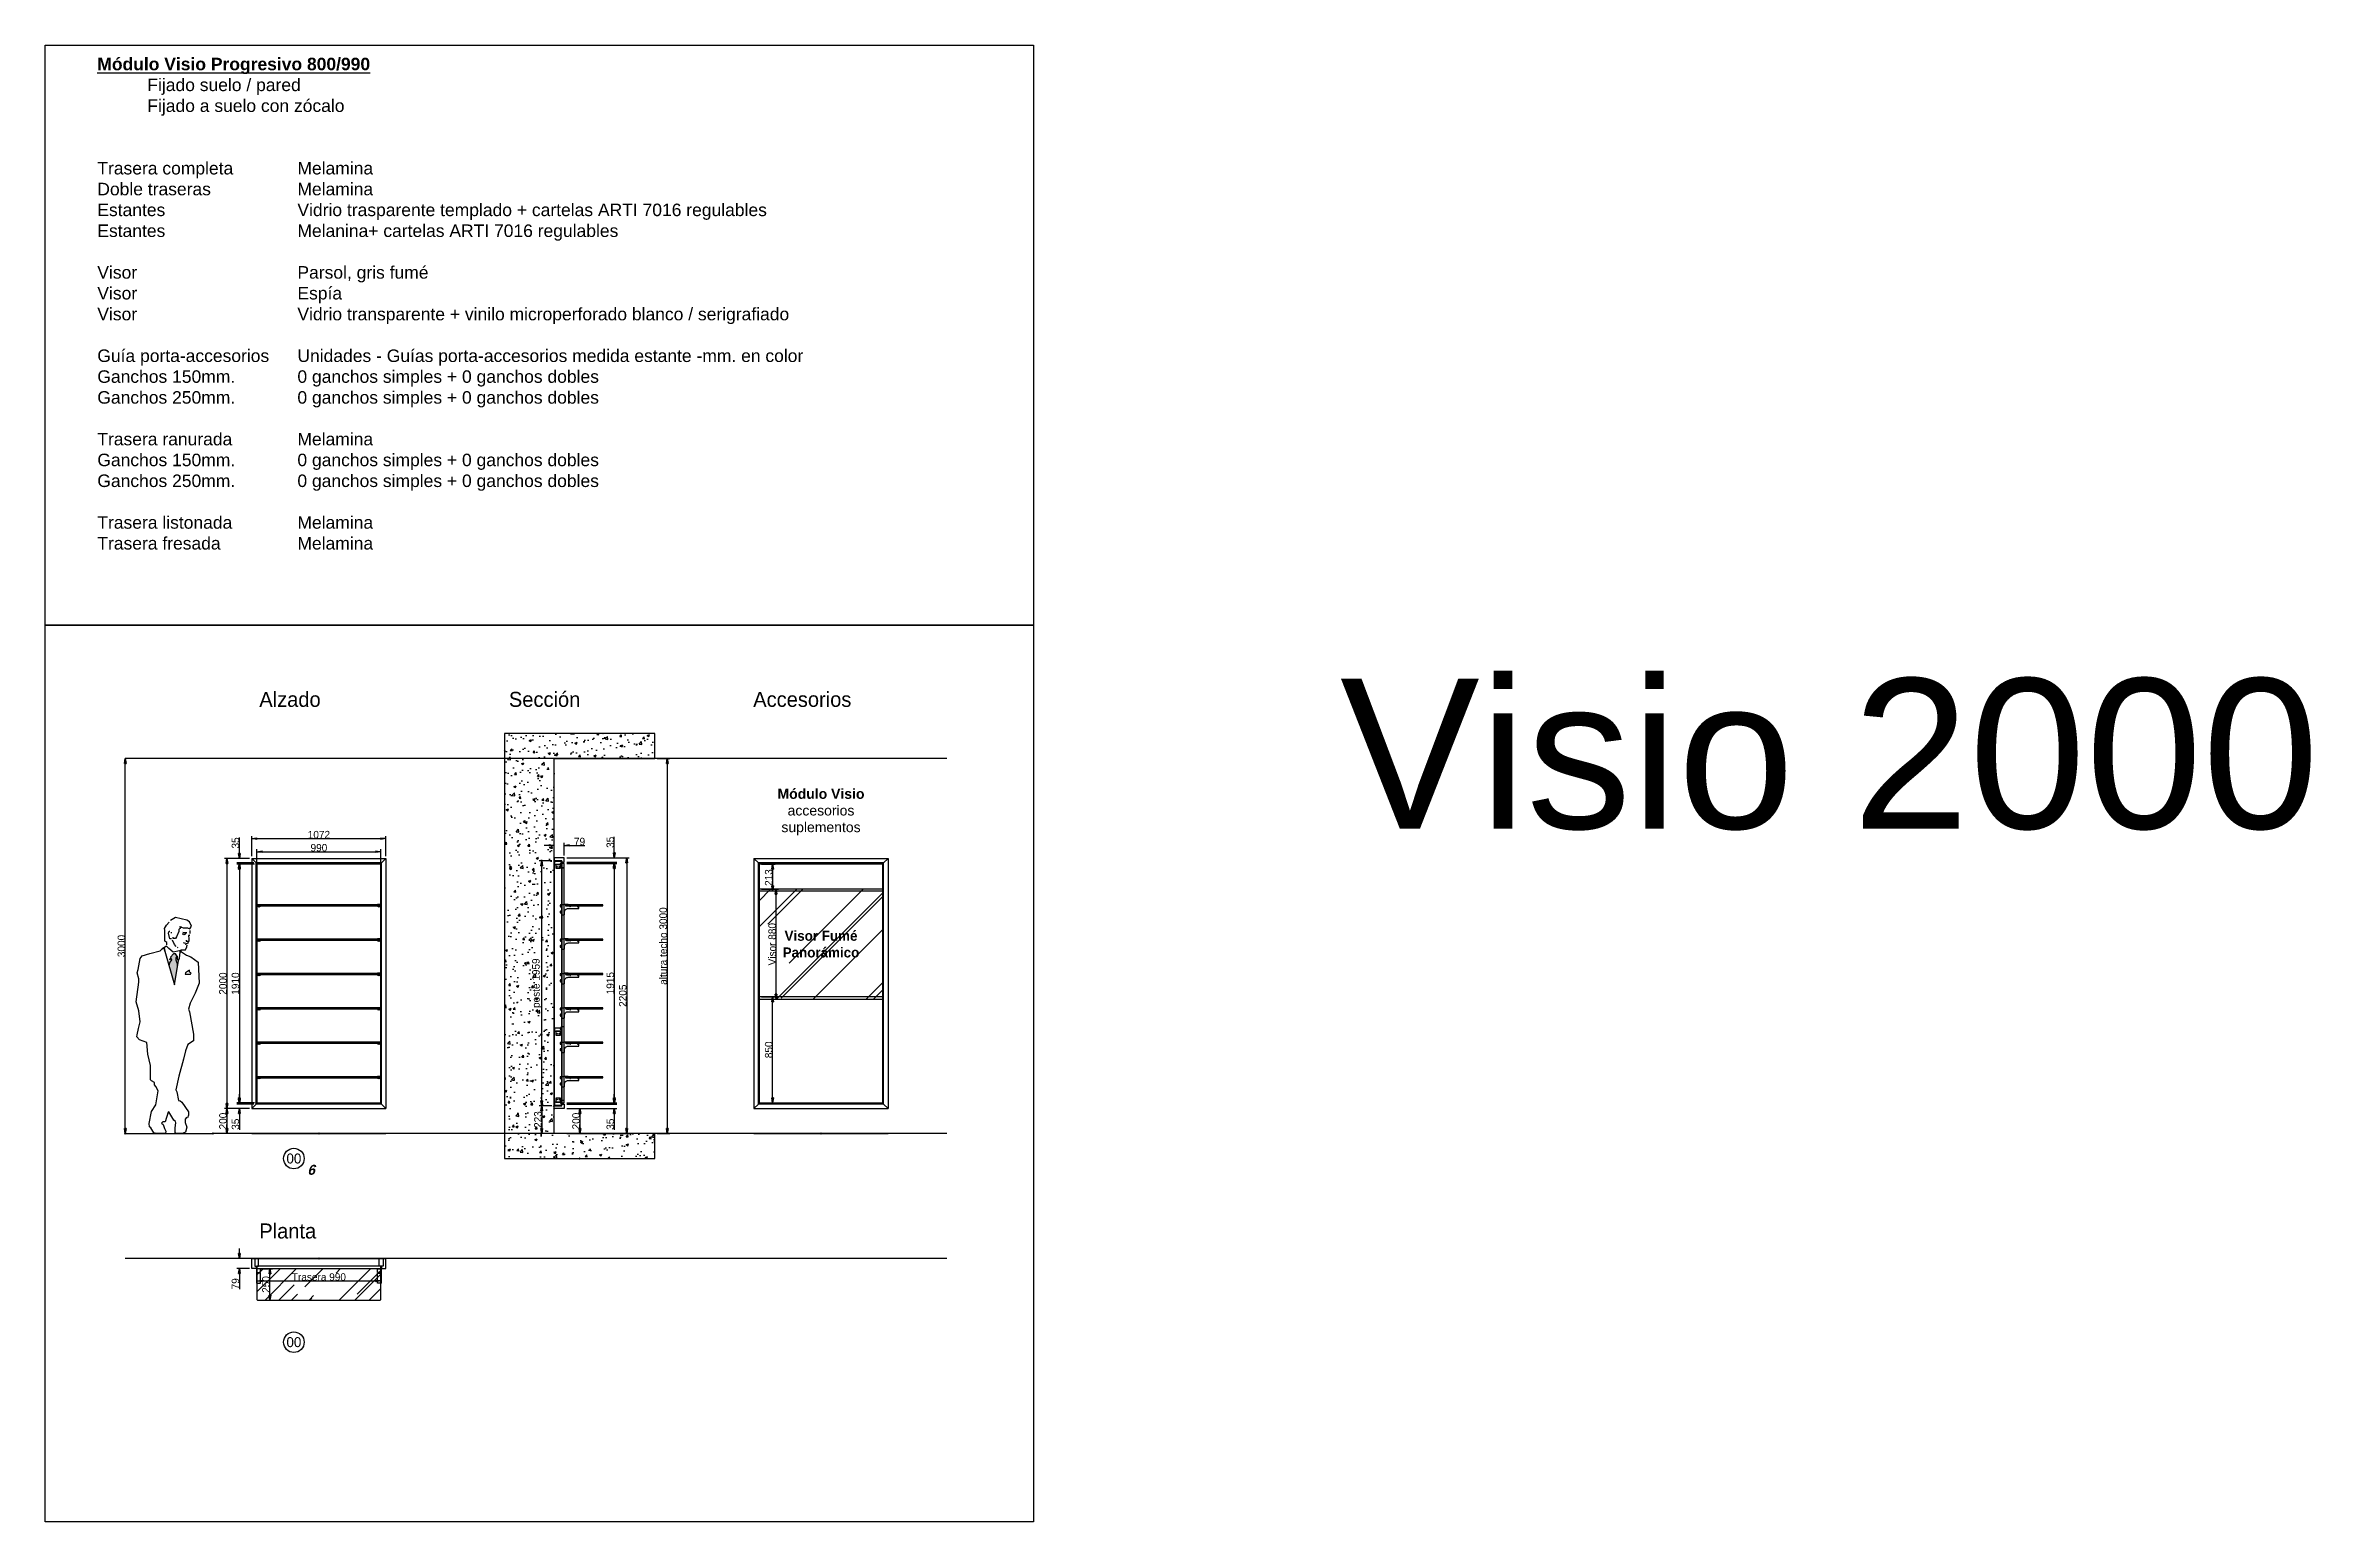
# Paper-space layout 'Jordi B.' of a CAD drawing. Header units: millimetres. Extents: x 23627 to 226976, y -18096 to 223844.
# Drawn here: x 131998 to 150113, y 193050 to 204861 of the extents above; entities that cross this region are included whole.
import ezdxf

# ---------------------------------------------------------------- set-up
doc = ezdxf.new("R2010")
doc.units = ezdxf.units.MM
doc.header["$PDMODE"] = 35
doc.header["$PDSIZE"] = 5
doc.layers.add('1001 concep color Blau Fosc', color=7, linetype='Continuous', true_color=0x003e84)
for name, color, linetype in [('Cotas bloques dinámicos PM espacio', 140, 'Continuous'), ('Escaire Unión Peça 2014', 7, 'Continuous'), ('Linea Capa Color 0000 JB', 7, 'Continuous'), ('Linea Capa Color 0008 Gris JB', 8, 'Continuous'), ('Linea Capa Color 0012 Vermell JB', 12, 'Continuous'), ('Linea Capa Color 0140 Blau Vidre JB', 140, 'Continuous'), ('Linea Capa Color 0202 Lila Parets JB', 202, 'Continuous'), ('Linea Capa Color 0252 Gris Parets JB', 252, 'Continuous'), ('Linea Capa Color 0253 Gris Clar JB', 253, 'Continuous'), ('Linea Capa Color 0255 Blanc JB', 255, 'Continuous'), ('Suports Trassera 2014', 251, 'Continuous')]:
    doc.layers.add(name, color=color, linetype=linetype)
doc.styles.add('Helvetica Bold', font='HelveticaNeueLTCom-Md.ttf')
doc.styles.add('Helvetica Light', font='HelveticaNeueLTCom-Th.ttf')
doc.styles.add('Jordi Ava', font='Avant Garde MEdium BT.ttf')
doc.styles.add('Jordi One Stroke', font='One Stronke Script LET Plain.ttf')
doc.styles.add('Stylus BT JB', font='stylu.ttf', dxfattribs={"oblique": 15})
doc.dimstyles.new('Jordi Ava 2015', dxfattribs={"dimtxt": 60, "dimasz": 40, "dimexe": 20, "dimexo": 20, "dimgap": 0.09, "dimtad": 1, "dimdec": 0, "dimzin": 0, "dimdsep": 46, "dimtxsty": 'Jordi Ava', "dimblk": 'CLOSED', "dimcen": 1.5, "dimclrd": 7, "dimclre": 7, "dimclrt": 256, "dimadec": 0, "dimazin": 0, "dimtfac": 0.05, "dimtdec": 0, "dimtofl": 0, "dimtmove": 0, "dimatfit": 3, "dimldrblk": 'CLOSED', "dimfxl": 90, "dimtolj": 1, "dimtzin": 0, "dimlwd": -1, "dimlwe": -1, "dimarcsym": 0})
doc.dimstyles.new('Jordi Ava Parets 2015', dxfattribs={"dimtxt": 60, "dimasz": 40, "dimexe": 20, "dimexo": 20, "dimgap": 0.09, "dimtad": 1, "dimdec": 0, "dimzin": 0, "dimdsep": 46, "dimtxsty": 'Jordi Ava', "dimblk": 'CLOSED', "dimcen": 1.5, "dimclrd": 7, "dimclre": 7, "dimclrt": 256, "dimadec": 0, "dimazin": 0, "dimtfac": 0.05, "dimtdec": 0, "dimtofl": 0, "dimtmove": 0, "dimatfit": 3, "dimldrblk": 'CLOSED', "dimfxl": 90, "dimtolj": 1, "dimtzin": 0, "dimlwd": -1, "dimlwe": -1, "dimarcsym": 0})

psp = doc.layouts.new('Jordi B.')

# ---------------------------------------------------------------- texts
at = {"layer": '1001 concep color Blau Fosc', "attachment_point": 1}
for s, insert, char_height, width, style in [('{\\fHelveticaNeueLT Com 35 Th|b1|i0|c0|p34;\\LMódulo Visio Progresivo 800/990\\P\\l^I}Fijado suelo / pared\\P^IFijado a suelo con zócalo\\P\\P{\\fHelveticaNeueLT Com 35 Th|b1|i0|c0|p34;\\P}Trasera completa^I^I{\\C1;Melamina}\\PDoble traseras^I^I{\\C1;Melamina}\\PEstantes ^I^I^IVidrio trasparente templado + cartelas ARTI 7016 regulables\\PEstantes ^I^I^I{\\C1;Melanina}+ cartelas ARTI 7016 regulables\\P\\PVisor^I^I^I^IParsol, gris fumé\\PVisor^I^I^I^IEspía\\PVisor^I^I^I^IVidrio transparente + vinilo microperforado {\\C1;blanco} / {\\C1;serigrafiado}\\P\\PGuía porta-accesorios^I{\\C1;Unidades -} Guías porta-accesorios {\\C1;medida estante -mm}. en {\\C1;color}\\PGanchos 150mm.^I^I{\\C1;0} ganchos simples + {\\C1;0} ganchos dobles\\PGanchos 250mm.^I^I{\\C1;0} ganchos simples + {\\C1;0} ganchos dobles{\\C12;\\P\\P}Trasera ranurada^I^I{\\C1;Melamina}\\PGanchos 150mm.^I^I{\\C1;0} ganchos simples + {\\C1;0} ganchos dobles\\PGanchos 250mm.^I^I{\\C1;0} ganchos simples + {\\C1;0} ganchos dobles\\P\\PTrasera listonada^I^I{\\C1;Melamina}\\PTrasera fresada^I^I{\\C1;Melamina}', (132414.3, 204761.3), 100, 8020.709, 'Helvetica Light'), ('Visio 2000', (142351.1, 199794.9), 1200, 9748.953, 'Helvetica Bold')]:
    psp.add_mtext(s, dxfattribs=dict(at, insert=insert, char_height=char_height, width=width, style=style))
at = {"layer": 'Cotas bloques dinámicos PM espacio', "char_height": 80, "width": 400, "attachment_point": 5, "style": 'Jordi One Stroke'}
for insert in [(133986.1, 195955), (133986.1, 194486)]:
    psp.add_mtext('00', dxfattribs=dict(at, insert=insert))

# ---------------------------------------------------------------- blocks, each defined once
blk = doc.blocks.new('_Closed')
at = {"color": 0, "linetype": 'ByBlock', "lineweight": -2}
for p, q in [((-1, 0.17), (0, 0)), ((-1, 0.17), (-1, -0.17)), ((0, 0), (-1, -0.17)), ((0, 0), (-1, 0))]:
    blk.add_line(p, q, dxfattribs=at)
blk = doc.blocks.new('*D1669')
at = {"layer": 'Defpoints', "color": 0, "ltscale": 10, "transparency": 16777216}
for p in [(82880, 104666), (82880, 104666), (82880, 101666)]:
    blk.add_point(p, dxfattribs=at)
at = {"layer": 'Linea Capa Color 0202 Lila Parets JB', "color": 7, "ltscale": 10, "transparency": 16777216}
blk.add_line((82880, 101706), (82880, 104626), dxfattribs=at)
at = {"layer": 'Linea Capa Color 0202 Lila Parets JB', "color": 7, "ltscale": 10, "transparency": 16777216, "xscale": 40, "yscale": 40, "zscale": 40}
for p, rotation in [((82880, 104666), 90), ((82880, 101666), 270)]:
    blk.add_blockref('_Closed', p, dxfattribs=dict(at, rotation=rotation))
at = {"layer": 'Linea Capa Color 0202 Lila Parets JB', "ltscale": 10, "transparency": 16777216, "insert": (82849, 103166), "char_height": 60, "attachment_point": 5, "rotation": 90, "style": 'Jordi Ava'}
blk.add_mtext('\\A1;3000', dxfattribs=at)
blk = doc.blocks.new('PM202307281029')
at = {"layer": 'Linea Capa Color 0008 Gris JB'}
h = blk.add_hatch(color=256, dxfattribs=at)
h.set_gradient(color1=(0, 127, 255), one_color=1, tint=1, name='INVCYLINDER')
h.paths.add_polyline_path([(349, 1345), (356, 1372), (371, 1391), (363, 1410), (386, 1439), (401, 1439), (414, 1421), (404, 1407), (404, 1391), (413, 1367), (418, 1361), (418, 1333), (394, 1190)])
at = {"layer": 'Linea Capa Color 0008 Gris JB', "linetype": 'Continuous'}
for p, q in [((310, 1485), (311, 1488)), ((316, 1459), (310, 1485)), ((356, 1372), (349, 1345)), ((371, 1391), (356, 1372)), ((386, 1439), (363, 1410)), ((363, 1410), (371, 1391)), ((401, 1439), (386, 1439)), ((418, 1415), (401, 1439)), ((418, 1398), (418, 1415)), ((427, 1385), (418, 1398))]:
    blk.add_line(p, q, dxfattribs=at)
for points in [[(333, 1510), (333, 1529), (317, 1540), (317, 1581), (317, 1627), (313, 1640), (329, 1667), (351, 1692)], [(446, 1653), (438, 1651), (436, 1657), (463, 1645), (497, 1645), (517, 1637), (531, 1659), (514, 1694), (493, 1708), (403, 1729), (363, 1705)], [(441, 1649), (436, 1641), (428, 1632), (428, 1616), (409, 1575), (403, 1560), (382, 1560), (382, 1570)], [(435, 1461), (384, 1451), (349, 1481), (330, 1499), (294, 1478)], [(370, 1559), (357, 1559), (346, 1603), (352, 1619), (357, 1618)], [(370, 1603), (370, 1610)], [(408, 1497), (395, 1512), (378, 1546)], [(424, 1486), (417, 1489)], [(439, 1451), (439, 1453), (436, 1464), (442, 1464)], [(439, 1456), (444, 1470), (481, 1470), (492, 1493), (494, 1506)], [(446, 1470), (444, 1456), (441, 1458)], [(455, 1597), (484, 1597), (485, 1607)], [(493, 1605), (488, 1607), (460, 1608)], [(479, 1596), (471, 1589), (462, 1597)], [(503, 1535), (499, 1518), (473, 1523), (467, 1527)], [(490, 1510), (481, 1512)], [(486, 1546), (487, 1538), (511, 1538), (511, 1561), (509, 1582)], [(512, 1591), (511, 1583), (506, 1588), (516, 1591)], [(519, 1600), (519, 1624)], [(365, 1407), (351, 1390)], [(414, 1421), (404, 1407), (404, 1391), (413, 1367), (420, 1358), (422, 1358)], [(418, 1333), (418, 1361)], [(427, 1385), (433, 1402)]]:
    blk.add_lwpolyline(points, dxfattribs=at)
at = {"layer": 'Linea Capa Color 0008 Gris JB'}
for points in [[(93, 775), (94, 789), (105, 840), (118, 894), (108, 981), (88, 1054), (108, 1212), (108, 1239), (94, 1287), (102, 1312), (120, 1401), (134, 1421), (196, 1440), (278, 1461), (294, 1478), (311, 1488), (310, 1485), (316, 1459), (394, 1190), (427, 1385), (433, 1402), (439, 1451), (449, 1453), (489, 1426), (525, 1413), (584, 1371), (592, 1204), (560, 1123), (520, 1044), (506, 995), (514, 973), (545, 794), (545, 742), (500, 713), (481, 661), (465, 596), (428, 460), (405, 351), (413, 335), (425, 265), (439, 262), (452, 251), (505, 175), (505, 148), (497, 127), (489, 129), (480, 116), (480, 89), (492, 50), (481, 12), (454, 0), (428, 0), (408, 0), (399, 7), (400, 45), (405, 86), (401, 97), (389, 107), (349, 173), (343, 172), (319, 93), (300, 93), (291, 84), (302, 73), (313, 40), (325, 20), (321, 0), (294, 0), (249, 0), (229, 7), (205, 45), (194, 54), (191, 80), (211, 176), (245, 229), (264, 343), (245, 376), (233, 390), (233, 408), (211, 422), (202, 431), (203, 476), (201, 495), (201, 544), (180, 634), (173, 728), (113, 751)], [(479, 1276), (495, 1276), (523, 1276), (528, 1285), (513, 1290), (513, 1306), (482, 1285)]]:
    blk.add_lwpolyline(points, close=True, dxfattribs=at)
at = {"layer": 'Linea Capa Color 0202 Lila Parets JB', "ltscale": 10}
blk.add_line((0, 0), (700, 0), dxfattribs=at)
for p in [(0, 0), (700, 0)]:
    blk.add_point(p, dxfattribs=at)
blk = doc.blocks.new('*D334')
at = {"layer": 'Cotas bloques dinámicos PM espacio', "color": 7, "ltscale": 10, "transparency": 16777216}
for p, q in [((21, 2155), (-120, 2155)), ((-100, 2115), (-100, 285)), ((21, 245), (-120, 245))]:
    blk.add_line(p, q, dxfattribs=at)
at = {"layer": 'Defpoints', "color": 0, "ltscale": 10, "transparency": 16777216}
for p in [(41, 2155), (-100, 245), (41, 245)]:
    blk.add_point(p, dxfattribs=at)
at = {"layer": 'Cotas bloques dinámicos PM espacio', "color": 7, "ltscale": 10, "transparency": 16777216, "xscale": 40, "yscale": 40, "zscale": 40}
for p, rotation in [((-100, 2155), 90), ((-100, 245), 270)]:
    blk.add_blockref('_Closed', p, dxfattribs=dict(at, rotation=rotation))
at = {"layer": 'Cotas bloques dinámicos PM espacio', "ltscale": 10, "transparency": 16777216, "insert": (-131, 1200), "char_height": 60, "attachment_point": 5, "rotation": 90, "style": 'Jordi Ava'}
blk.add_mtext('\\A1;1910', dxfattribs=at)
blk = doc.blocks.new('*D337')
at = {"layer": 'Cotas bloques dinámicos PM espacio', "color": 7, "ltscale": 10, "transparency": 16777216}
for p, q in [((-20, 2200), (-220, 2200)), ((-200, 2160), (-200, 240)), ((-20, 200), (-220, 200))]:
    blk.add_line(p, q, dxfattribs=at)
at = {"layer": 'Defpoints', "color": 0, "ltscale": 10, "transparency": 16777216}
for p in [(0, 2200), (-200, 200), (0, 200)]:
    blk.add_point(p, dxfattribs=at)
at = {"layer": 'Cotas bloques dinámicos PM espacio', "color": 7, "ltscale": 10, "transparency": 16777216, "xscale": 40, "yscale": 40, "zscale": 40}
for p, rotation in [((-200, 2200), 90), ((-200, 200), 270)]:
    blk.add_blockref('_Closed', p, dxfattribs=dict(at, rotation=rotation))
at = {"layer": 'Cotas bloques dinámicos PM espacio', "ltscale": 10, "transparency": 16777216, "insert": (-231, 1200), "char_height": 60, "attachment_point": 5, "rotation": 90, "style": 'Jordi Ava'}
blk.add_mtext('\\A1;2000', dxfattribs=at)
blk = doc.blocks.new('*D643')
at = {"layer": 'Cotas bloques dinámicos PM espacio', "color": 7, "ltscale": 10, "transparency": 16777216}
for p, q in [((15, 235), (-120, 235)), ((-20, 200), (-120, 200)), ((-100, 275), (-100, 315)), ((-100, 160), (-100, 31))]:
    blk.add_line(p, q, dxfattribs=at)
at = {"layer": 'Defpoints', "color": 0, "ltscale": 10, "transparency": 16777216}
for p in [(-100, 200), (0, 200), (35, 235)]:
    blk.add_point(p, dxfattribs=at)
at = {"layer": 'Cotas bloques dinámicos PM espacio', "color": 7, "ltscale": 10, "transparency": 16777216, "xscale": 40, "yscale": 40, "zscale": 40}
for p, rotation in [((-100, 235), 270), ((-100, 200), 90)]:
    blk.add_blockref('_Closed', p, dxfattribs=dict(at, rotation=rotation))
at = {"layer": 'Cotas bloques dinámicos PM espacio', "ltscale": 10, "transparency": 16777216, "insert": (-131, 75), "char_height": 60, "attachment_point": 5, "rotation": 90, "style": 'Jordi Ava'}
blk.add_mtext('\\A1;35', dxfattribs=at)
blk = doc.blocks.new('*D335')
at = {"layer": 'Cotas bloques dinámicos PM espacio', "color": 7, "ltscale": 10, "transparency": 16777216}
for p, q in [((-20, 200), (-220, 200)), ((-200, 160), (-200, 40)), ((-20, 0), (-220, 0))]:
    blk.add_line(p, q, dxfattribs=at)
at = {"layer": 'Defpoints', "color": 0, "ltscale": 10, "transparency": 16777216}
for p in [(0, 200), (0, 0), (-200, 0)]:
    blk.add_point(p, dxfattribs=at)
at = {"layer": 'Cotas bloques dinámicos PM espacio', "color": 7, "ltscale": 10, "transparency": 16777216, "xscale": 40, "yscale": 40, "zscale": 40}
for p, rotation in [((-200, 200), 90), ((-200, 0), 270)]:
    blk.add_blockref('_Closed', p, dxfattribs=dict(at, rotation=rotation))
at = {"layer": 'Cotas bloques dinámicos PM espacio', "ltscale": 10, "transparency": 16777216, "insert": (-231, 100), "char_height": 60, "attachment_point": 5, "rotation": 90, "style": 'Jordi Ava'}
blk.add_mtext('\\A1;200', dxfattribs=at)
blk = doc.blocks.new('*D338')
at = {"layer": 'Cotas bloques dinámicos PM espacio', "color": 7, "ltscale": 10, "transparency": 16777216}
for p, q in [((-100, 2240), (-100, 2369)), ((-20, 2200), (-120, 2200)), ((15, 2165), (-120, 2165)), ((-100, 2125), (-100, 2085))]:
    blk.add_line(p, q, dxfattribs=at)
at = {"layer": 'Defpoints', "color": 0, "ltscale": 10, "transparency": 16777216}
for p in [(-100, 2200), (0, 2200), (35, 2165)]:
    blk.add_point(p, dxfattribs=at)
at = {"layer": 'Cotas bloques dinámicos PM espacio', "color": 7, "ltscale": 10, "transparency": 16777216, "xscale": 40, "yscale": 40, "zscale": 40}
for p, rotation in [((-100, 2200), 270), ((-100, 2165), 90)]:
    blk.add_blockref('_Closed', p, dxfattribs=dict(at, rotation=rotation))
at = {"layer": 'Cotas bloques dinámicos PM espacio', "ltscale": 10, "transparency": 16777216, "insert": (-131, 2325), "char_height": 60, "attachment_point": 5, "rotation": 90, "style": 'Jordi Ava'}
blk.add_mtext('\\A1;35', dxfattribs=at)
blk = doc.blocks.new('*D336')
at = {"layer": 'Cotas bloques dinámicos PM espacio', "color": 7, "ltscale": 10, "transparency": 16777216}
for p, q in [((0, 2220), (0, 2380)), ((40, 2360), (1032, 2360)), ((1072, 2220), (1072, 2380))]:
    blk.add_line(p, q, dxfattribs=at)
at = {"layer": 'Defpoints', "color": 0, "ltscale": 10, "transparency": 16777216}
for p in [(1072, 2360), (0, 2200), (1072, 2200)]:
    blk.add_point(p, dxfattribs=at)
at = {"layer": 'Cotas bloques dinámicos PM espacio', "color": 7, "ltscale": 10, "transparency": 16777216, "xscale": 40, "yscale": 40, "zscale": 40, "rotation": 180}
blk.add_blockref('_Closed', (0, 2360), dxfattribs=at)
at = {"layer": 'Cotas bloques dinámicos PM espacio', "color": 7, "ltscale": 10, "transparency": 16777216, "xscale": 40, "yscale": 40, "zscale": 40}
blk.add_blockref('_Closed', (1072, 2360), dxfattribs=at)
at = {"layer": 'Cotas bloques dinámicos PM espacio', "ltscale": 10, "transparency": 16777216, "insert": (536, 2391), "char_height": 60, "attachment_point": 5, "style": 'Jordi Ava'}
blk.add_mtext('\\A1;1072', dxfattribs=at)
blk = doc.blocks.new('*D2712')
at = {"layer": 'Cotas bloques dinámicos PM espacio', "color": 7, "ltscale": 10, "transparency": 16777216}
for p, q in [((0, 1930), (0, 2030)), ((40, 2010), (950, 2010)), ((990, 1930), (990, 2030))]:
    blk.add_line(p, q, dxfattribs=at)
at = {"layer": 'Defpoints', "color": 0, "ltscale": 10, "transparency": 16777216}
for p in [(990, 2010), (0, 1910), (990, 1910)]:
    blk.add_point(p, dxfattribs=at)
at = {"layer": 'Cotas bloques dinámicos PM espacio', "color": 7, "ltscale": 10, "transparency": 16777216, "xscale": 40, "yscale": 40, "zscale": 40, "rotation": 180}
blk.add_blockref('_Closed', (0, 2010), dxfattribs=at)
at = {"layer": 'Cotas bloques dinámicos PM espacio', "color": 7, "ltscale": 10, "transparency": 16777216, "xscale": 40, "yscale": 40, "zscale": 40}
blk.add_blockref('_Closed', (990, 2010), dxfattribs=at)
at = {"layer": 'Cotas bloques dinámicos PM espacio', "ltscale": 10, "transparency": 16777216, "insert": (495, 2041), "char_height": 60, "attachment_point": 5, "style": 'Jordi Ava'}
blk.add_mtext('\\A1;990', dxfattribs=at)
blk = doc.blocks.new('*D19')
at = {"layer": 'Cotas bloques dinámicos PM espacio', "color": 7, "ltscale": 10, "transparency": 16777216}
for p, q in [((-100, 40), (-100, 80)), ((-20, 0), (-120, 0)), ((-20, -79), (-120, -79)), ((-100, -119), (-100, -244))]:
    blk.add_line(p, q, dxfattribs=at)
at = {"layer": 'Defpoints', "color": 0, "ltscale": 10, "transparency": 16777216}
for p in [(0, 0), (-100, -79), (0, -79)]:
    blk.add_point(p, dxfattribs=at)
at = {"layer": 'Cotas bloques dinámicos PM espacio', "color": 7, "ltscale": 10, "transparency": 16777216, "xscale": 40, "yscale": 40, "zscale": 40}
for p, rotation in [((-100, 0), 270), ((-100, -79), 90)]:
    blk.add_blockref('_Closed', p, dxfattribs=dict(at, rotation=rotation))
at = {"layer": 'Cotas bloques dinámicos PM espacio', "ltscale": 10, "transparency": 16777216, "insert": (-131, -202), "char_height": 60, "attachment_point": 5, "rotation": 90, "style": 'Jordi Ava'}
blk.add_mtext('\\A1;79', dxfattribs=at)
blk = doc.blocks.new('*D4084')
at = {"layer": 'Cotas bloques dinámicos PM espacio', "color": 7, "ltscale": 10, "transparency": 16777216}
for p, q in [((18, -99), (18, -199)), ((58, -179), (968, -179)), ((1008, -99), (1008, -199))]:
    blk.add_line(p, q, dxfattribs=at)
at = {"layer": 'Defpoints', "color": 0, "ltscale": 10, "transparency": 16777216}
for p in [(18, -79), (1008, -79), (1008, -179)]:
    blk.add_point(p, dxfattribs=at)
at = {"layer": 'Cotas bloques dinámicos PM espacio', "color": 7, "ltscale": 10, "transparency": 16777216, "xscale": 40, "yscale": 40, "zscale": 40, "rotation": 180}
blk.add_blockref('_Closed', (18, -179), dxfattribs=at)
at = {"layer": 'Cotas bloques dinámicos PM espacio', "color": 7, "ltscale": 10, "transparency": 16777216, "xscale": 40, "yscale": 40, "zscale": 40}
blk.add_blockref('_Closed', (1008, -179), dxfattribs=at)
at = {"layer": 'Cotas bloques dinámicos PM espacio', "ltscale": 10, "transparency": 16777216, "insert": (513, -148), "char_height": 60, "attachment_point": 5, "style": 'Jordi Ava'}
blk.add_mtext('\\A1;Trasera 990', dxfattribs=at)
blk = doc.blocks.new('*D4085')
at = {"layer": 'Cotas bloques dinámicos PM espacio', "color": 7, "ltscale": 10, "transparency": 16777216}
for p, q in [((43, -82), (141, -82)), ((121, -292), (121, -122)), ((43, -332), (141, -332))]:
    blk.add_line(p, q, dxfattribs=at)
at = {"layer": 'Defpoints', "color": 0, "ltscale": 10, "transparency": 16777216}
for p in [(23, -82), (121, -82), (23, -332)]:
    blk.add_point(p, dxfattribs=at)
at = {"layer": 'Cotas bloques dinámicos PM espacio', "color": 7, "ltscale": 10, "transparency": 16777216, "xscale": 40, "yscale": 40, "zscale": 40}
for p, rotation in [((121, -82), 90), ((121, -332), 270)]:
    blk.add_blockref('_Closed', p, dxfattribs=dict(at, rotation=rotation))
at = {"layer": 'Cotas bloques dinámicos PM espacio', "ltscale": 10, "transparency": 16777216, "insert": (90, -207), "char_height": 60, "attachment_point": 5, "rotation": 90, "style": 'Jordi Ava'}
blk.add_mtext('\\A1;{\\C140;250}', dxfattribs=at)
blk = doc.blocks.new('PM202306061544')
at = {"layer": 'Linea Capa Color 0000 JB', "ltscale": 10}
for p, q in [((0, 0), (-95, 0)), ((0, 0), (0, 10)), ((0, 10), (0, -10)), ((0, -10), (0, 0))]:
    blk.add_line(p, q, dxfattribs=at)
blk.add_arc((-10, 0), 14.1, 315, 45, dxfattribs=at)
blk.add_spline([(0, 0), (-5, 9), (-15, -8), (-25, 7), (-35, -6), (-45, 5), (-55, -4), (-65, 3), (-75, 0), (-95, 0)], degree=3, dxfattribs=at)
blk = doc.blocks.new('*D1075')
at = {"layer": 'Cotas bloques dinámicos PM espacio', "color": 7, "ltscale": 10, "transparency": 16777216}
for p, q in [((479, 2245), (479, 2374)), ((99, 2205), (499, 2205)), ((99, 2170), (499, 2170)), ((479, 2130), (479, 2090))]:
    blk.add_line(p, q, dxfattribs=at)
at = {"layer": 'Defpoints', "color": 0, "ltscale": 10, "transparency": 16777216}
for p in [(79, 2205), (79, 2170), (479, 2170)]:
    blk.add_point(p, dxfattribs=at)
at = {"layer": 'Cotas bloques dinámicos PM espacio', "color": 7, "ltscale": 10, "transparency": 16777216, "xscale": 40, "yscale": 40, "zscale": 40}
for p, rotation in [((479, 2205), 270), ((479, 2170), 90)]:
    blk.add_blockref('_Closed', p, dxfattribs=dict(at, rotation=rotation))
at = {"layer": 'Cotas bloques dinámicos PM espacio', "ltscale": 10, "transparency": 16777216, "insert": (448, 2330), "char_height": 60, "attachment_point": 5, "rotation": 90, "style": 'Jordi Ava'}
blk.add_mtext('\\A1;35', dxfattribs=at)
blk = doc.blocks.new('*D1076')
at = {"layer": 'Cotas bloques dinámicos PM espacio', "color": 7, "ltscale": 10, "transparency": 16777216}
for p, q in [((99, 2205), (599, 2205)), ((579, 2165), (579, 40)), ((99, 0), (599, 0))]:
    blk.add_line(p, q, dxfattribs=at)
at = {"layer": 'Defpoints', "color": 0, "ltscale": 10, "transparency": 16777216}
for p in [(79, 2205), (79, 0), (579, 0)]:
    blk.add_point(p, dxfattribs=at)
at = {"layer": 'Cotas bloques dinámicos PM espacio', "color": 7, "ltscale": 10, "transparency": 16777216, "xscale": 40, "yscale": 40, "zscale": 40}
for p, rotation in [((579, 2205), 90), ((579, 0), 270)]:
    blk.add_blockref('_Closed', p, dxfattribs=dict(at, rotation=rotation))
at = {"layer": 'Cotas bloques dinámicos PM espacio', "ltscale": 10, "transparency": 16777216, "insert": (548, 1103), "char_height": 60, "attachment_point": 5, "rotation": 90, "style": 'Jordi Ava'}
blk.add_mtext('\\A1;2205', dxfattribs=at)
blk = doc.blocks.new('*D1077')
at = {"layer": 'Cotas bloques dinámicos PM espacio', "color": 7, "ltscale": 10, "transparency": 16777216}
for p, q in [((99, 2160), (499, 2160)), ((479, 2120), (479, 285)), ((99, 245), (499, 245))]:
    blk.add_line(p, q, dxfattribs=at)
at = {"layer": 'Defpoints', "color": 0, "ltscale": 10, "transparency": 16777216}
for p in [(79, 2160), (79, 245), (479, 245)]:
    blk.add_point(p, dxfattribs=at)
at = {"layer": 'Cotas bloques dinámicos PM espacio', "color": 7, "ltscale": 10, "transparency": 16777216, "xscale": 40, "yscale": 40, "zscale": 40}
for p, rotation in [((479, 2160), 90), ((479, 245), 270)]:
    blk.add_blockref('_Closed', p, dxfattribs=dict(at, rotation=rotation))
at = {"layer": 'Cotas bloques dinámicos PM espacio', "ltscale": 10, "transparency": 16777216, "insert": (448, 1203), "char_height": 60, "attachment_point": 5, "rotation": 90, "style": 'Jordi Ava'}
blk.add_mtext('\\A1;1915', dxfattribs=at)
blk = doc.blocks.new('*D1079')
at = {"layer": 'Cotas bloques dinámicos PM espacio', "color": 7, "ltscale": 10, "transparency": 16777216}
for p, q in [((-20, 2182), (-120, 2182)), ((-100, 263), (-100, 2142)), ((-20, 223), (-120, 223))]:
    blk.add_line(p, q, dxfattribs=at)
at = {"layer": 'Defpoints', "color": 0, "ltscale": 10, "transparency": 16777216}
for p in [(-100, 2182), (0, 2182), (0, 223)]:
    blk.add_point(p, dxfattribs=at)
at = {"layer": 'Cotas bloques dinámicos PM espacio', "color": 7, "ltscale": 10, "transparency": 16777216, "xscale": 40, "yscale": 40, "zscale": 40}
for p, rotation in [((-100, 2182), 90), ((-100, 223), 270)]:
    blk.add_blockref('_Closed', p, dxfattribs=dict(at, rotation=rotation))
at = {"layer": 'Cotas bloques dinámicos PM espacio', "ltscale": 10, "transparency": 16777216, "insert": (-138, 1203), "char_height": 60, "attachment_point": 5, "rotation": 90, "style": 'Jordi Ava'}
blk.add_mtext('\\A1;poste 1959', dxfattribs=at)
blk = doc.blocks.new('*D1080')
at = {"layer": 'Cotas bloques dinámicos PM espacio', "color": 7, "ltscale": 10, "transparency": 16777216}
for p, q in [((-40, 2305), (-80, 2305)), ((0, 2225), (0, 2325)), ((79, 2225), (79, 2325)), ((119, 2305), (244, 2305))]:
    blk.add_line(p, q, dxfattribs=at)
at = {"layer": 'Defpoints', "color": 0, "ltscale": 10, "transparency": 16777216}
for p in [(0, 2205), (79, 2305), (79, 2205)]:
    blk.add_point(p, dxfattribs=at)
at = {"layer": 'Cotas bloques dinámicos PM espacio', "color": 7, "ltscale": 10, "transparency": 16777216, "xscale": 40, "yscale": 40, "zscale": 40}
blk.add_blockref('_Closed', (0, 2305), dxfattribs=at)
at = {"layer": 'Cotas bloques dinámicos PM espacio', "color": 7, "ltscale": 10, "transparency": 16777216, "xscale": 40, "yscale": 40, "zscale": 40, "rotation": 180}
blk.add_blockref('_Closed', (79, 2305), dxfattribs=at)
at = {"layer": 'Cotas bloques dinámicos PM espacio', "ltscale": 10, "transparency": 16777216, "insert": (202, 2336), "char_height": 60, "attachment_point": 5, "style": 'Jordi Ava'}
blk.add_mtext('\\A1;79', dxfattribs=at)
blk = doc.blocks.new('*D2061')
at = {"layer": 'Cotas bloques dinámicos PM espacio', "color": 7, "ltscale": 10, "transparency": 16777216}
for p, q in [((99, 235), (499, 235)), ((99, 200), (499, 200)), ((479, 275), (479, 315)), ((479, 160), (479, 31))]:
    blk.add_line(p, q, dxfattribs=at)
at = {"layer": 'Defpoints', "color": 0, "ltscale": 10, "transparency": 16777216}
for p in [(79, 235), (79, 200), (479, 200)]:
    blk.add_point(p, dxfattribs=at)
at = {"layer": 'Cotas bloques dinámicos PM espacio', "color": 7, "ltscale": 10, "transparency": 16777216, "xscale": 40, "yscale": 40, "zscale": 40}
for p, rotation in [((479, 235), 270), ((479, 200), 90)]:
    blk.add_blockref('_Closed', p, dxfattribs=dict(at, rotation=rotation))
at = {"layer": 'Cotas bloques dinámicos PM espacio', "ltscale": 10, "transparency": 16777216, "insert": (448, 75), "char_height": 60, "attachment_point": 5, "rotation": 90, "style": 'Jordi Ava'}
blk.add_mtext('\\A1;35', dxfattribs=at)
blk = doc.blocks.new('*D1078')
at = {"layer": 'Cotas bloques dinámicos PM espacio', "color": 7, "ltscale": 10, "transparency": 16777216}
for p, q in [((99, 200), (225, 200)), ((99, 0), (225, 0)), ((205, 160), (205, 40))]:
    blk.add_line(p, q, dxfattribs=at)
at = {"layer": 'Defpoints', "color": 0, "ltscale": 10, "transparency": 16777216}
for p in [(79, 200), (79, 0), (205, 0)]:
    blk.add_point(p, dxfattribs=at)
at = {"layer": 'Cotas bloques dinámicos PM espacio', "color": 7, "ltscale": 10, "transparency": 16777216, "xscale": 40, "yscale": 40, "zscale": 40}
for p, rotation in [((205, 200), 90), ((205, 0), 270)]:
    blk.add_blockref('_Closed', p, dxfattribs=dict(at, rotation=rotation))
at = {"layer": 'Cotas bloques dinámicos PM espacio', "ltscale": 10, "transparency": 16777216, "insert": (174, 100), "char_height": 60, "attachment_point": 5, "rotation": 90, "style": 'Jordi Ava'}
blk.add_mtext('\\A1;200', dxfattribs=at)
blk = doc.blocks.new('*D2062')
at = {"layer": 'Cotas bloques dinámicos PM espacio', "color": 7, "ltscale": 10, "transparency": 16777216}
for p, q in [((-20, 223), (-120, 223)), ((-100, 183), (-100, 40)), ((-20, 0), (-120, 0))]:
    blk.add_line(p, q, dxfattribs=at)
at = {"layer": 'Defpoints', "color": 0, "ltscale": 10, "transparency": 16777216}
for p in [(0, 223), (0, 0), (-100, 0)]:
    blk.add_point(p, dxfattribs=at)
at = {"layer": 'Cotas bloques dinámicos PM espacio', "color": 7, "ltscale": 10, "transparency": 16777216, "xscale": 40, "yscale": 40, "zscale": 40}
for p, rotation in [((-100, 223), 90), ((-100, 0), 270)]:
    blk.add_blockref('_Closed', p, dxfattribs=dict(at, rotation=rotation))
at = {"layer": 'Cotas bloques dinámicos PM espacio', "ltscale": 10, "transparency": 16777216, "insert": (-131, 112), "char_height": 60, "attachment_point": 5, "rotation": 90, "style": 'Jordi Ava'}
blk.add_mtext('\\A1;223', dxfattribs=at)
blk = doc.blocks.new('PM202307281056')
at = {"layer": 'Linea Capa Color 0140 Blau Vidre JB', "ltscale": 10}
blk.add_lwpolyline([(5, 3), (-5, 3), (-5, 0), (-2, 0), (-2, -3, 1.39975), (2, -3), (2, 0), (5, 0)], format="xyb", close=True, dxfattribs=at)
blk.add_arc((0, 6), 5.5, 207.0463, 332.9537, dxfattribs=at)
blk = doc.blocks.new('PM202308021642')
at = {"layer": 'Linea Capa Color 0000 JB', "ltscale": 50}
blk.add_lwpolyline([(137, -4), (137, -2), (57, -2), (57, -4), (39, -4, -0.414214), (37, -2), (37, 7), (37, 8), (52, 8), (52, 10), (22, 10), (22, 8), (22, 7), (-10, 7, 0.414214), (-12, 5), (-12, -5, 0.414214), (-10, -7), (-4, -7, 0.408724), (-2, -5), (-1, 0), (0, 0), (0, -41, -0.414214), (-2, -43), (-10, -43, 0.414214), (-12, -45), (-12, -55, 0.414214), (-10, -57), (-4, -57, 0.408724), (-2, -55), (-1, -50), (0, -50), (0, -71, 0.414214), (2, -73), (20, -73, 0.414214), (22, -71), (22, -52, -0.414214), (52, -22), (135, -22, 0.414214), (137, -20)], format="xyb", close=True, dxfattribs=at)
at = {"layer": 'Linea Capa Color 0140 Blau Vidre JB', "ltscale": 10}
blk.add_lwpolyline([(30, 0), (328, 0), (329, 1), (329, 7), (328, 8), (30, 8), (29, 7), (29, 1)], close=True, dxfattribs=at)
at = {"layer": 'Linea Capa Color 0000 JB', "ltscale": 50}
for p in [(67, -2), (127, -2)]:
    blk.add_blockref('PM202307281056', p, dxfattribs=at)
blk = doc.blocks.new('*D1074')
at = {"layer": 'Cotas bloques dinámicos PM espacio', "color": 7, "ltscale": 10, "transparency": 16777216}
for p, q in [((823, 3000), (923, 3000)), ((903, 2960), (903, 40)), ((823, 0), (923, 0))]:
    blk.add_line(p, q, dxfattribs=at)
at = {"layer": 'Defpoints', "color": 0, "ltscale": 10, "transparency": 16777216}
for p in [(803, 3000), (803, 0), (903, 0)]:
    blk.add_point(p, dxfattribs=at)
at = {"layer": 'Cotas bloques dinámicos PM espacio', "color": 7, "ltscale": 10, "transparency": 16777216, "xscale": 40, "yscale": 40, "zscale": 40}
for p, rotation in [((903, 3000), 90), ((903, 0), 270)]:
    blk.add_blockref('_Closed', p, dxfattribs=dict(at, rotation=rotation))
at = {"layer": 'Cotas bloques dinámicos PM espacio', "ltscale": 10, "transparency": 16777216, "insert": (871, 1500), "char_height": 60, "attachment_point": 5, "rotation": 90, "style": 'Jordi Ava'}
blk.add_mtext('\\A1;altura techo 3000', dxfattribs=at)
blk = doc.blocks.new('PM202308081645')
at = {"layer": 'Linea Capa Color 0202 Lila Parets JB', "ltscale": 50}
blk.add_line((-536, 0), (536, 0), dxfattribs=at)
at = {"layer": 'Linea Capa Color 0253 Gris Clar JB', "ltscale": 50}
for points in [[(-536, 200), (-501, 235), (-501, 2165), (-536, 2200)], [(-536, 2200), (536, 2200), (501, 2165), (-501, 2165)], [(536, 200), (501, 235), (501, 2165), (536, 2200)], [(-495, 245), (495, 245), (495, 2155), (-495, 2155)], [(-536, 200), (536, 200), (501, 235), (-501, 235)]]:
    blk.add_lwpolyline(points, close=True, dxfattribs=at)
at = {"layer": '1001 concep color Blau Fosc', "insert": (0, 2572.5), "char_height": 80, "width": 990, "attachment_point": 5, "style": 'Helvetica Light'}
blk.add_mtext('{\\fHelveticaNeueLT Com 35 Th|b1|i0|c0|p34;Módulo Visio}\\Paccesorios suplementos', dxfattribs=at)
blk = doc.blocks.new('*D788')
at = {"layer": 'Cotas bloques dinámicos PM espacio', "color": 7, "ltscale": 10, "transparency": 16777216}
for p, q in [((20, 850), (128, 850)), ((108, 40), (108, 810)), ((20, 0), (128, 0))]:
    blk.add_line(p, q, dxfattribs=at)
at = {"layer": 'Defpoints', "color": 0, "ltscale": 10, "transparency": 16777216}
for p in [(0, 850), (108, 850), (0, 0)]:
    blk.add_point(p, dxfattribs=at)
at = {"layer": 'Cotas bloques dinámicos PM espacio', "color": 7, "ltscale": 10, "transparency": 16777216, "xscale": 40, "yscale": 40, "zscale": 40}
for p, rotation in [((108, 850), 90), ((108, 0), 270)]:
    blk.add_blockref('_Closed', p, dxfattribs=dict(at, rotation=rotation))
at = {"layer": 'Cotas bloques dinámicos PM espacio', "ltscale": 10, "transparency": 16777216, "insert": (77, 425), "char_height": 60, "attachment_point": 5, "rotation": 90, "style": 'Jordi Ava'}
blk.add_mtext('\\A1;850', dxfattribs=at)
blk = doc.blocks.new('*D1982')
at = {"layer": 'Cotas bloques dinámicos PM espacio', "color": 7, "ltscale": 10, "transparency": 16777216}
for p, q in [((20, 1710), (156, 1710)), ((136, 870), (136, 1670)), ((20, 830), (156, 830))]:
    blk.add_line(p, q, dxfattribs=at)
at = {"layer": 'Defpoints', "color": 0, "ltscale": 10, "transparency": 16777216}
for p in [(0, 1710), (136, 1710), (0, 830)]:
    blk.add_point(p, dxfattribs=at)
at = {"layer": 'Cotas bloques dinámicos PM espacio', "color": 7, "ltscale": 10, "transparency": 16777216, "xscale": 40, "yscale": 40, "zscale": 40}
for p, rotation in [((136, 1710), 90), ((136, 830), 270)]:
    blk.add_blockref('_Closed', p, dxfattribs=dict(at, rotation=rotation))
at = {"layer": 'Cotas bloques dinámicos PM espacio', "ltscale": 10, "transparency": 16777216, "insert": (105, 1270), "char_height": 60, "attachment_point": 5, "rotation": 90, "style": 'Jordi Ava'}
blk.add_mtext('\\A1;{\\C140;Visor 880}', dxfattribs=at)
blk = doc.blocks.new('*D1983')
at = {"layer": 'Cotas bloques dinámicos PM espacio', "color": 7, "ltscale": 10, "transparency": 16777216}
for p, q in [((20, 1910), (128, 1910)), ((108, 1870), (108, 1737)), ((20, 1697), (128, 1697))]:
    blk.add_line(p, q, dxfattribs=at)
at = {"layer": 'Defpoints', "color": 0, "ltscale": 10, "transparency": 16777216}
for p in [(0, 1910), (0, 1697), (108, 1697)]:
    blk.add_point(p, dxfattribs=at)
at = {"layer": 'Cotas bloques dinámicos PM espacio', "color": 7, "ltscale": 10, "transparency": 16777216, "xscale": 40, "yscale": 40, "zscale": 40}
for p, rotation in [((108, 1910), 90), ((108, 1697), 270)]:
    blk.add_blockref('_Closed', p, dxfattribs=dict(at, rotation=rotation))
at = {"layer": 'Cotas bloques dinámicos PM espacio', "ltscale": 10, "transparency": 16777216, "insert": (77, 1803), "char_height": 60, "attachment_point": 5, "rotation": 90, "style": 'Jordi Ava'}
blk.add_mtext('\\A1;213', dxfattribs=at)
blk = doc.blocks.new('PM202309291349')
at = {"layer": 'Linea Capa Color 0012 Vermell JB', "ltscale": 50}
for p in [(2187.8, -4066.4), (6202.8, -4066.4), (4272.8, -4266.4), (2187.8, -5066.4)]:
    blk.add_point(p, dxfattribs=at)
at = {"layer": 'Linea Capa Color 0202 Lila Parets JB', "ltscale": 10}
for p, q in [((7207.8, -1066.4), (639.3, -1066.4)), ((7207.8, -4066.4), (1339.3, -4066.4)), ((7207.8, -5066.4), (639.3, -5066.4))]:
    blk.add_line(p, q, dxfattribs=at)
blk.add_lwpolyline([(0, 0), (7902.9, 0), (7902.9, -7171.6), (0, -7171.6)], close=True, dxfattribs=at)
at = {"ltscale": 10}
blk.add_blockref('PM202307281029', (639.3, -4066.4), dxfattribs=at)
at = {"layer": '1001 concep color Blau Fosc', "ltscale": 10, "char_height": 120, "width": 2264.786, "attachment_point": 1, "style": 'Jordi Ava'}
for s, insert in [('Alzado', (1711.2, -532.9)), ('Sección', (3707.1, -532.9)), ('Accesorios', (5660.9, -532.9)), ('Planta', (1711.2, -4785.9))]:
    blk.add_mtext(s, dxfattribs=dict(at, insert=insert))
at = {"layer": 'Linea Capa Color 0202 Lila Parets JB', "ltscale": 10}
dim = blk.add_linear_dim(base=(639.3, -1066.4), p1=(639.3, -4066.4), p2=(639.3, -1066.4), angle=90, dimstyle='Jordi Ava Parets 2015', dxfattribs=at)
dim.commit()
dim.dimension.update_dxf_attribs({"geometry": '*D1669', "text_midpoint": (608, -2566.4), "insert": (-82240.5, -105732)})
blk = doc.blocks.new('*U333')
at = {"layer": 'Linea Capa Color 0000 JB', "ltscale": 10}
for points in [[(0, 200), (35, 235), (35, 2165), (0, 2200)], [(0, 2200), (1072, 2200), (1037, 2165), (35, 2165)], [(1072, 200), (1037, 235), (1037, 2165), (1072, 2200)], [(0, 200), (1072, 200), (1037, 235), (35, 235)]]:
    blk.add_lwpolyline(points, close=True, dxfattribs=at)
at = {"layer": 'Linea Capa Color 0202 Lila Parets JB', "ltscale": 50}
blk.add_line((0, 0), (1072, 0), dxfattribs=at)
at = {"layer": 'Linea Capa Color 0255 Blanc JB', "ltscale": 10}
for p in [(41, 2155), (1031, 2155), (41, 245)]:
    blk.add_point(p, dxfattribs=at)
at = {"layer": 'Cotas bloques dinámicos PM espacio', "ltscale": 10}
for base, p1, p2, picture, middle in [((-99.9, 2200), (35, 2165), (0, 2200), '*D338', (-131.2, 2324.6)), ((-200, 200), (0, 2200), (0, 200), '*D337', (-231.2, 1200)), ((-100, 245), (41, 2155), (41, 245), '*D334', (-131.3, 1200)), ((-200, 0), (0, 200), (0, 0), '*D335', (-231.2, 100)), ((-100, 200), (35, 235), (0, 200), '*D643', (-131.3, 75.4))]:
    dim = blk.add_linear_dim(base=base, p1=p1, p2=p2, angle=90, dimstyle='Jordi Ava 2015', dxfattribs=at)
    dim.commit()
    dim.dimension.update_dxf_attribs({"geometry": picture, "text_midpoint": middle})
dim = blk.add_linear_dim(base=(1072, 2360), p1=(0, 2200), p2=(1072, 2200), dimstyle='Jordi Ava 2015', dxfattribs=at)
dim.commit()
dim.dimension.update_dxf_attribs({"geometry": '*D336', "text_midpoint": (536, 2391.2)})
blk = doc.blocks.new('*U2711')
at = {"layer": 'Linea Capa Color 0140 Blau Vidre JB', "ltscale": 10}
h = blk.add_hatch(color=256, dxfattribs=at)
h.dxf.hatch_style = 1
h.set_gradient(color1=(0, 191, 255), one_color=1, tint=1, name='SPHERICAL')
h.paths.add_polyline_path([(1, 1577), (989, 1577), (990, 1578), (990, 1584), (989, 1585), (1, 1585), (0, 1584), (0, 1578)])
h = blk.add_hatch(color=256, dxfattribs=at)
h.dxf.hatch_style = 1
h.set_gradient(color1=(0, 191, 255), one_color=1, tint=1, name='SPHERICAL')
h.paths.add_polyline_path([(1, 1302), (989, 1302), (990, 1303), (990, 1309), (989, 1310), (1, 1310), (0, 1309), (0, 1303)])
h = blk.add_hatch(color=256, dxfattribs=at)
h.dxf.hatch_style = 1
h.set_gradient(color1=(0, 191, 255), one_color=1, tint=1, name='SPHERICAL')
h.paths.add_polyline_path([(1, 1027), (989, 1027), (990, 1028), (990, 1034), (989, 1035), (1, 1035), (0, 1034), (0, 1028)])
h = blk.add_hatch(color=256, dxfattribs=at)
h.dxf.hatch_style = 1
h.set_gradient(color1=(0, 191, 255), one_color=1, tint=1, name='SPHERICAL')
h.paths.add_polyline_path([(1, 752), (989, 752), (990, 753), (990, 759), (989, 760), (1, 760), (0, 759), (0, 753)])
h = blk.add_hatch(color=256, dxfattribs=at)
h.dxf.hatch_style = 1
h.set_gradient(color1=(0, 191, 255), one_color=1, tint=1, name='SPHERICAL')
h.paths.add_polyline_path([(1, 477), (989, 477), (990, 478), (990, 484), (989, 485), (1, 485), (0, 484), (0, 478)])
h = blk.add_hatch(color=256, dxfattribs=at)
h.dxf.hatch_style = 1
h.set_gradient(color1=(0, 191, 255), one_color=1, tint=1, name='SPHERICAL')
h.paths.add_polyline_path([(1, 202), (989, 202), (990, 203), (990, 209), (989, 210), (1, 210), (0, 209), (0, 203)])
at = {"layer": 'Cotas bloques dinámicos PM espacio', "ltscale": 10}
blk.add_circle((295, -445), 82.4, dxfattribs=at)
at = {"layer": 'Linea Capa Color 0000 JB', "ltscale": 50}
for p, q in [((-0.5, 1573), (27, 1573)), ((990.5, 1573), (963, 1573)), ((-0.5, 1298), (27, 1298)), ((990.5, 1298), (963, 1298)), ((-0.5, 1023), (27, 1023)), ((990.5, 1023), (963, 1023)), ((-0.5, 748), (27, 748)), ((990.5, 748), (963, 748)), ((-0.5, 473), (27, 473)), ((990.5, 473), (963, 473)), ((-0.5, 198), (27, 198)), ((990.5, 198), (963, 198))]:
    blk.add_line(p, q, dxfattribs=at)
blk.add_lwpolyline([(0, 0), (990, 0), (990, 1910), (0, 1910)], close=True, dxfattribs=at)
for points in [[(-1, 1587), (27, 1587), (27, 1585), (-0.5, 1585, 0.4142136), (-1, 1584.5), (-1, 1575, 0.4142136), (-3, 1573), (-3, 1585, -0.4142136)], [(-3, 1573, -0.4142136), (-1, 1575), (27, 1575), (27, 1573), (-0.5, 1573, 0.4142136), (-1, 1572.5), (-1, 1504), (-3, 1504)], [(991, 1587), (963, 1587), (963, 1585), (990.5, 1585, -0.4142136), (991, 1584.5), (991, 1575, -0.4142136), (993, 1573), (993, 1585, 0.4142136)], [(993, 1573, 0.4142136), (991, 1575), (963, 1575), (963, 1573), (990.5, 1573, -0.4142136), (991, 1572.5), (991, 1504), (993, 1504)], [(-1, 1312), (27, 1312), (27, 1310), (-0.5, 1310, 0.4142136), (-1, 1309.5), (-1, 1300, 0.4142136), (-3, 1298), (-3, 1310, -0.4142136)], [(-3, 1298, -0.4142136), (-1, 1300), (27, 1300), (27, 1298), (-0.5, 1298, 0.4142136), (-1, 1297.5), (-1, 1229), (-3, 1229)], [(991, 1312), (963, 1312), (963, 1310), (990.5, 1310, -0.4142136), (991, 1309.5), (991, 1300, -0.4142136), (993, 1298), (993, 1310, 0.4142136)], [(993, 1298, 0.4142136), (991, 1300), (963, 1300), (963, 1298), (990.5, 1298, -0.4142136), (991, 1297.5), (991, 1229), (993, 1229)], [(-1, 1037), (27, 1037), (27, 1035), (-0.5, 1035, 0.4142136), (-1, 1034.5), (-1, 1025, 0.4142136), (-3, 1023), (-3, 1035, -0.4142136)], [(-3, 1023, -0.4142136), (-1, 1025), (27, 1025), (27, 1023), (-0.5, 1023, 0.4142136), (-1, 1022.5), (-1, 954), (-3, 954)], [(991, 1037), (963, 1037), (963, 1035), (990.5, 1035, -0.4142136), (991, 1034.5), (991, 1025, -0.4142136), (993, 1023), (993, 1035, 0.4142136)], [(993, 1023, 0.4142136), (991, 1025), (963, 1025), (963, 1023), (990.5, 1023, -0.4142136), (991, 1022.5), (991, 954), (993, 954)], [(-1, 762), (27, 762), (27, 760), (-0.5, 760, 0.4142136), (-1, 759.5), (-1, 750, 0.4142136), (-3, 748), (-3, 760, -0.4142136)], [(-3, 748, -0.4142136), (-1, 750), (27, 750), (27, 748), (-0.5, 748, 0.4142136), (-1, 747.5), (-1, 679), (-3, 679)], [(991, 762), (963, 762), (963, 760), (990.5, 760, -0.4142136), (991, 759.5), (991, 750, -0.4142136), (993, 748), (993, 760, 0.4142136)], [(993, 748, 0.4142136), (991, 750), (963, 750), (963, 748), (990.5, 748, -0.4142136), (991, 747.5), (991, 679), (993, 679)], [(-1, 487), (27, 487), (27, 485), (-0.5, 485, 0.4142136), (-1, 484.5), (-1, 475, 0.4142136), (-3, 473), (-3, 485, -0.4142136)], [(-3, 473, -0.4142136), (-1, 475), (27, 475), (27, 473), (-0.5, 473, 0.4142136), (-1, 472.5), (-1, 404), (-3, 404)], [(991, 487), (963, 487), (963, 485), (990.5, 485, -0.4142136), (991, 484.5), (991, 475, -0.4142136), (993, 473), (993, 485, 0.4142136)], [(993, 473, 0.4142136), (991, 475), (963, 475), (963, 473), (990.5, 473, -0.4142136), (991, 472.5), (991, 404), (993, 404)], [(-1, 212), (27, 212), (27, 210), (-0.5, 210, 0.4142136), (-1, 209.5), (-1, 200, 0.4142136), (-3, 198), (-3, 210, -0.4142136)], [(-3, 198, -0.4142136), (-1, 200), (27, 200), (27, 198), (-0.5, 198, 0.4142136), (-1, 197.5), (-1, 129), (-3, 129)], [(991, 212), (963, 212), (963, 210), (990.5, 210, -0.4142136), (991, 209.5), (991, 200, -0.4142136), (993, 198), (993, 210, 0.4142136)], [(993, 198, 0.4142136), (991, 200), (963, 200), (963, 198), (990.5, 198, -0.4142136), (991, 197.5), (991, 129), (993, 129)]]:
    blk.add_lwpolyline(points, format="xyb", close=True, dxfattribs=at)
at = {"layer": 'Linea Capa Color 0140 Blau Vidre JB', "ltscale": 10}
for points in [[(1, 1577), (989, 1577), (990, 1578), (990, 1584), (989, 1585), (1, 1585), (0, 1584), (0, 1578)], [(8.5, 1578), (23.5, 1578), (18.8, 1575), (18, 1575), (18, 1571), (16.5, 1567), (15.5, 1567), (14, 1571), (14, 1575), (13.3, 1575)], [(981.5, 1578), (966.5, 1578), (971.2, 1575), (972, 1575), (972, 1571), (973.5, 1567), (974.5, 1567), (976, 1571), (976, 1575), (976.8, 1575)], [(1, 1302), (989, 1302), (990, 1303), (990, 1309), (989, 1310), (1, 1310), (0, 1309), (0, 1303)], [(8.5, 1303), (23.5, 1303), (18.8, 1300), (18, 1300), (18, 1296), (16.5, 1292), (15.5, 1292), (14, 1296), (14, 1300), (13.3, 1300)], [(981.5, 1303), (966.5, 1303), (971.2, 1300), (972, 1300), (972, 1296), (973.5, 1292), (974.5, 1292), (976, 1296), (976, 1300), (976.8, 1300)], [(1, 1027), (989, 1027), (990, 1028), (990, 1034), (989, 1035), (1, 1035), (0, 1034), (0, 1028)], [(8.5, 1028), (23.5, 1028), (18.8, 1025), (18, 1025), (18, 1021), (16.5, 1017), (15.5, 1017), (14, 1021), (14, 1025), (13.3, 1025)], [(981.5, 1028), (966.5, 1028), (971.2, 1025), (972, 1025), (972, 1021), (973.5, 1017), (974.5, 1017), (976, 1021), (976, 1025), (976.8, 1025)], [(1, 752), (989, 752), (990, 753), (990, 759), (989, 760), (1, 760), (0, 759), (0, 753)], [(8.5, 753), (23.5, 753), (18.8, 750), (18, 750), (18, 746), (16.5, 742), (15.5, 742), (14, 746), (14, 750), (13.3, 750)], [(981.5, 753), (966.5, 753), (971.2, 750), (972, 750), (972, 746), (973.5, 742), (974.5, 742), (976, 746), (976, 750), (976.8, 750)], [(1, 477), (989, 477), (990, 478), (990, 484), (989, 485), (1, 485), (0, 484), (0, 478)], [(8.5, 478), (23.5, 478), (18.8, 475), (18, 475), (18, 471), (16.5, 467), (15.5, 467), (14, 471), (14, 475), (13.3, 475)], [(981.5, 478), (966.5, 478), (971.2, 475), (972, 475), (972, 471), (973.5, 467), (974.5, 467), (976, 471), (976, 475), (976.8, 475)], [(1, 202), (989, 202), (990, 203), (990, 209), (989, 210), (1, 210), (0, 209), (0, 203)], [(8.5, 203), (23.5, 203), (18.8, 200), (18, 200), (18, 196), (16.5, 192), (15.5, 192), (14, 196), (14, 200), (13.3, 200)], [(981.5, 203), (966.5, 203), (971.2, 200), (972, 200), (972, 196), (973.5, 192), (974.5, 192), (976, 196), (976, 200), (976.8, 200)]]:
    blk.add_lwpolyline(points, close=True, dxfattribs=at)
at = {"layer": 'Linea Capa Color 0255 Blanc JB', "ltscale": 50}
blk.add_point((-6, 0), dxfattribs=at)
at = {"layer": 'Cotas bloques dinámicos PM espacio', "ltscale": 10, "insert": (403.1, -495), "char_height": 80, "width": 102.993, "attachment_point": 1, "style": 'Stylus BT JB'}
blk.add_mtext('{\\fStylus BT|b1|i0|c0|p34;\\C140;6}', dxfattribs=at)
at = {"layer": 'Cotas bloques dinámicos PM espacio', "ltscale": 10}
dim = blk.add_linear_dim(base=(990, 2010), p1=(0, 1910), p2=(990, 1910), dimstyle='Jordi Ava 2015', dxfattribs=at)
dim.commit()
dim.dimension.update_dxf_attribs({"geometry": '*D2712', "text_midpoint": (495, 2041.3)})
blk = doc.blocks.new('*U718')
at = {"layer": 'Linea Capa Color 0000 JB'}
blk.add_blockref('*U2711', (0, 245), dxfattribs=at)
blk = doc.blocks.new('PM202306021145')
at = {"layer": 'Linea Capa Color 0000 JB', "ltscale": 10}
for points in [[(23, -60), (35, -60), (35, -79), (0, -79), (0, 0), (23, 0), (23, 0), (23, 0)], [(1049, -60), (1037, -60), (1037, -79), (1072, -79), (1072, 0), (1049, 0), (1049, 0), (1049, 0)]]:
    blk.add_lwpolyline(points, close=True, dxfattribs=at)
at = {"layer": 'Linea Capa Color 0202 Lila Parets JB', "ltscale": 10}
blk.add_line((0, 0), (1072, 0), dxfattribs=at)
at = {"layer": 'Cotas bloques dinámicos PM espacio', "ltscale": 10}
dim = blk.add_linear_dim(base=(-100, -79), p1=(0, 0), p2=(0, -79), angle=90, dimstyle='Jordi Ava 2015', dxfattribs=at)
dim.commit()
dim.dimension.update_dxf_attribs({"geometry": '*D19', "text_midpoint": (-130.7, -201.6)})
blk = doc.blocks.new('*U4083')
at = {"layer": 'Linea Capa Color 0140 Blau Vidre JB', "ltscale": 10}
h = blk.add_hatch(dxfattribs=at)
h.set_pattern_fill('AR-RROOF', color=256, scale=10, angle=45, style=0)
h.set_pattern_definition([(45, (0, 2), (215.526, 574.736), [3810, -508, 1270, -254]), (45, (149.07, 330.68), (-418.48, 59.27), [762, -83.82, 1524, -190.5]), (45, (-62.86, 244.47), (813.611, 1054.282), [2032, -355.6, 1016, -254])])
h.paths.add_polyline_path([(23, -332), (1003, -332), (1008, -327), (1008, -87), (1003, -82), (23, -82), (18, -87), (18, -327)])
at = {"layer": 'Cotas bloques dinámicos PM espacio', "ltscale": 10}
blk.add_circle((313, -669), 82.4, dxfattribs=at)
at = {"layer": 'Linea Capa Color 0000 JB', "ltscale": 50}
for points in [[(45, -119, 0.4142136), (43, -117), (17, -117), (17, -112), (43, -112, 0.4142136), (45, -110), (45, -84, 0.4142136), (43, -82), (17, -82), (17, -60), (30, -60), (30, 0), (0, 0), (0, -60), (15, -60), (15, -197), (43, -197, 0.4142136), (45, -195)], [(981, -119, -0.4142136), (983, -117), (1009, -117), (1009, -112), (983, -112, -0.4142136), (981, -110), (981, -84, -0.4142136), (983, -82), (1009, -82), (1009, -60), (996, -60), (996, 0), (1026, 0), (1026, -60), (1011, -60), (1011, -197), (983, -197, -0.4142136), (981, -195)]]:
    blk.add_lwpolyline(points, format="xyb", close=True, dxfattribs=at)
at = {"layer": 'Linea Capa Color 0000 JB', "ltscale": 10}
blk.add_lwpolyline([(18, -79), (1008, -79), (1008, -60), (18, -60)], close=True, dxfattribs=at)
at = {"layer": 'Linea Capa Color 0140 Blau Vidre JB', "ltscale": 10}
blk.add_lwpolyline([(23, -332), (1003, -332), (1008, -327), (1008, -87), (1003, -82), (23, -82), (18, -87), (18, -327)], close=True, dxfattribs=at)
at = {"layer": 'Cotas bloques dinámicos PM espacio', "ltscale": 10}
dim = blk.add_linear_dim(base=(1008, -179), p1=(18, -79), p2=(1008, -79), text='Trasera <>', dimstyle='Jordi Ava 2015', dxfattribs=at)
dim.commit()
dim.dimension.update_dxf_attribs({"geometry": '*D4084', "text_midpoint": (513, -147.7)})
dim = blk.add_linear_dim(base=(120.9, -82), p1=(23, -332), p2=(23, -82), angle=90, text='{\\C140;<>}', dimstyle='Jordi Ava 2015', dxfattribs=at)
dim.commit()
dim.dimension.update_dxf_attribs({"geometry": '*D4085', "text_midpoint": (89.7, -207)})
blk = doc.blocks.new('*U4033')
at = {"layer": 'Linea Capa Color 0000 JB'}
blk.add_blockref('*U4083', (0, 0), dxfattribs=at)
blk = doc.blocks.new('*U1073')
at = {"layer": 'Linea Capa Color 0252 Gris Parets JB', "ltscale": 10}
h = blk.add_hatch(dxfattribs=at)
h.set_pattern_fill('AR-CONC', color=256, style=0)
h.set_pattern_definition([(50, (-129811.65, -106504.04), (182.18467, -15.93909), [19.05, -209.55]), (355, (-129811.65, -106504.04), (-35.24342, 191.05685), [15.24, -167.64058]), (100.45144, (-129796.47, -106505.37), (146.94125, 175.11775), [16.19, -178.09024]), (46.1842, (-129811.65, -106453.24), (271.07904, -42.04233), [28.575, -314.325]), (96.63556, (-129789.06, -106456.74), (237.40413, 247.42612), [24.28502, -267.1356]), (351.18415, (-129811.65, -106453.24), (237.40413, 247.42612), [22.85997, -251.45973]), (21, (-129786.25, -106465.94), (151.61439, -102.2652), [19.05, -209.55]), (326, (-129786.25, -106465.94), (61.80203, 184.18797), [15.24, -167.64]), (71.45144, (-129773.62, -106474.46), (213.41642, 81.92277), [16.19, -178.08994]), (37.5, (-129811.654, -106504.04), (3.088603, 84.55504), [0, -165.608, 0, -170.18, 0, -168.275]), (7.5, (-129811.65, -106504.04), (66.819663, 100.180575), [0, -97.028, 0, -161.798, 0, -64.135]), (327.5, (-129868.296, -106504.04), (135.590595, -5.728744), [0, -63.5, 0, -198.12, 0, -262.89]), (317.5, (-129893.7, -106504.04), (148.12918, 25.42649), [0, -82.55, 0, -131.572, 0, -186.69])])
h.paths.add_polyline_path([(802.7, 3200), (-397.3, 3200), (-397.3, -200), (802.7, -200), (802.7, 0), (0, 0), (0, 3000), (802.7, 3000)])
at = {"layer": 'Escaire Unión Peça 2014', "ltscale": 10}
for centre in [(20, 2133.1), (20, 2133.1), (40, 2133.1), (20, 799.1), (40, 799.1)]:
    blk.add_circle(centre, 3, dxfattribs=at)
at = {"layer": 'Linea Capa Color 0000 JB', "ltscale": 10}
for points in [[(79, 2205), (0, 2205), (0, 2182), (60, 2182), (60, 2170), (79, 2170)], [(0, 223), (60, 223), (60, 2182), (0, 2182)], [(1.5, 2152.5), (58.5, 2152.5), (58.5, 2177.5), (1.5, 2177.5)], [(11, 2122.5), (49, 2122.5), (49, 2152.5), (11, 2152.5)], [(49, 2150.5), (11, 2150.5), (11, 2152.5), (49, 2152.5)], [(60, 245), (79, 245), (79, 2160), (60, 2160)], [(1.5, 818.5), (58.5, 818.5), (58.5, 843.5), (1.5, 843.5)], [(11, 788.5), (49, 788.5), (49, 818.5), (11, 818.5)], [(49, 816.5), (11, 816.5), (11, 818.5), (49, 818.5)], [(79, 200), (0, 200), (0, 223), (60, 223), (60, 235), (79, 235)], [(58.5, 252.5), (1.5, 252.5), (1.5, 227.5), (58.5, 227.5)], [(49, 282.5), (11, 282.5), (11, 252.5), (49, 252.5)], [(11, 254.5), (49, 254.5), (49, 252.5), (11, 252.5)]]:
    blk.add_lwpolyline(points, close=True, dxfattribs=at)
for points in [[(60, 847.5), (60, 862.7), (58, 862.7), (58, 847.5, -0.4142136), (56, 845.5), (51, 845.5, 0.4142136), (47, 841.5), (47, 836), (49, 836), (49, 841.5, -0.4142136), (51, 843.5), (56, 843.5, 0.4142136)], [(60, 256.5), (60, 271.7), (58, 271.7), (58, 256.5, -0.4142136), (56, 254.5), (51, 254.5, 0.4142136), (47, 250.5), (47, 245), (49, 245), (49, 250.5, -0.4142136), (51, 252.5), (56, 252.5, 0.4142136)]]:
    blk.add_lwpolyline(points, format="xyb", close=True, dxfattribs=at)
for centre in [(20, 271.9), (40, 271.9)]:
    blk.add_circle(centre, 3, dxfattribs=at)
at = {"layer": 'Linea Capa Color 0000 JB', "ltscale": 50}
blk.add_point((0, 200), dxfattribs=at)
at = {"layer": 'Linea Capa Color 0202 Lila Parets JB', "ltscale": 10}
blk.add_lwpolyline([(802.7, 0), (0, 0), (0, 3000), (802.7, 3000)], dxfattribs=at)
at = {"layer": 'Linea Capa Color 0255 Blanc JB', "ltscale": 10}
blk.add_lwpolyline([(802.7, 3200), (-397.3, 3200), (-397.3, -200), (802.7, -200), (802.7, 0), (0, 0), (0, 3000), (802.7, 3000)], close=True, dxfattribs=at)
at = {"layer": 'Suports Trassera 2014', "ltscale": 10}
blk.add_lwpolyline([(56, 2142.5), (51, 2142.5, -0.4142136), (49, 2144.5), (49, 2160), (47, 2160), (47, 2144.5, 0.4142136), (51, 2140.5), (56, 2140.5, -0.4142136), (58, 2138.5), (58, 2120.5), (60, 2120.5), (60, 2138.5, 0.4142136)], format="xyb", close=True, dxfattribs=at)
at = {"xscale": 0.170859375, "yscale": 0.170859375, "zscale": 0.170859375, "rotation": 180}
blk.add_blockref('PM202306061544', (58, 2127.5), dxfattribs=at)
at = {"layer": 'Linea Capa Color 0000 JB'}
for p in [(60, 1822), (60, 1547), (60, 1272), (60, 997), (60, 722), (60, 447)]:
    blk.add_blockref('PM202308021642', p, dxfattribs=at)
at = {"layer": 'Linea Capa Color 0000 JB', "xscale": 0.170859375, "yscale": 0.170859375, "zscale": 0.170859375, "rotation": 180}
for p in [(58, 857.5), (58, 266.5)]:
    blk.add_blockref('PM202306061544', p, dxfattribs=at)
at = {"layer": 'Cotas bloques dinámicos PM espacio', "ltscale": 10}
for base, p1, p2, text, picture, middle in [((902.7, 0), (802.7, 3000), (802.7, 0), 'altura techo <>', '*D1074', (871.4, 1500)), ((-100, 2182), (0, 223), (0, 2182), 'poste <>', '*D1079', (-138, 1202.5))]:
    dim = blk.add_linear_dim(base=base, p1=p1, p2=p2, angle=90, text=text, dimstyle='Jordi Ava 2015', dxfattribs=at)
    dim.commit()
    dim.dimension.update_dxf_attribs({"geometry": picture, "text_midpoint": middle})
dim = blk.add_linear_dim(base=(79, 2305), p1=(0, 2205), p2=(79, 2205), dimstyle='Jordi Ava 2015', dxfattribs=at)
dim.commit()
dim.dimension.update_dxf_attribs({"geometry": '*D1080', "text_midpoint": (201.6, 2335.7)})
dim = blk.add_linear_dim(base=(479, 2170), p1=(79, 2205), p2=(79, 2170), angle=90, dimstyle='Jordi Ava 2015', dxfattribs=at)
dim.commit()
dim.dimension.update_dxf_attribs({"geometry": '*D1075', "text_midpoint": (479, 2329.6), "dimtype": 160})
for base, p1, p2, picture, middle in [((579, 0), (79, 2205), (79, 0), '*D1076', (547.8, 1102.5)), ((479, 245), (79, 2160), (79, 245), '*D1077', (447.7, 1202.5)), ((-100, 0), (0, 223), (0, 0), '*D2062', (-131.3, 111.5)), ((479, 200), (79, 235), (79, 200), '*D2061', (447.7, 75.4)), ((205.1, 0), (79, 200), (79, 0), '*D1078', (173.9, 100))]:
    dim = blk.add_linear_dim(base=base, p1=p1, p2=p2, angle=90, dimstyle='Jordi Ava 2015', dxfattribs=at)
    dim.commit()
    dim.dimension.update_dxf_attribs({"geometry": picture, "text_midpoint": middle})
blk = doc.blocks.new('*U1121')
at = {"layer": 'Linea Capa Color 0000 JB'}
blk.add_blockref('*U1073', (0, 0), dxfattribs=at)
blk = doc.blocks.new('PM202308081702')
at = {"layer": 'Linea Capa Color 0008 Gris JB', "ltscale": 10}
h = blk.add_hatch(dxfattribs=at)
h.set_pattern_fill('AR-RROOF', color=256, scale=20, angle=45, style=0)
h.set_pattern_definition([(45, (-6, -250), (431.05, 1149.47), [7620, -1016, 2540, -508]), (45, (292.14, 407.35), (-836.96, 118.54), [1524, -167.64, 3048, -381]), (45, (-131.72, 234.93), (1627.22, 2108.564), [4064, -711.2, 2032, -508])])
h.paths.add_polyline_path([(0, 830), (990, 830), (990, 1710), (0, 1710)])
at = {"layer": 'Linea Capa Color 0000 JB', "ltscale": 10}
for p, q in [((990, 850), (0, 850)), ((0, 850), (0, 0)), ((990, 0), (990, 850)), ((0, 0), (990, 0))]:
    blk.add_line(p, q, dxfattribs=at)
blk.add_lwpolyline([(0, 1697), (990, 1697), (990, 1910), (0, 1910)], close=True, dxfattribs=at)
at = {"layer": 'Linea Capa Color 0140 Blau Vidre JB', "ltscale": 10}
blk.add_lwpolyline([(0, 830), (990, 830), (990, 1710), (0, 1710)], close=True, dxfattribs=at)
at = {"layer": 'Cotas bloques dinámicos PM espacio', "insert": (495, 1270), "char_height": 80, "width": 990, "attachment_point": 5, "style": 'Jordi Ava'}
blk.add_mtext('{\\fStylus BT|b1|i0|c0|p34;Visor Fumé Panorámico}', dxfattribs=at)
at = {"layer": 'Cotas bloques dinámicos PM espacio', "ltscale": 10}
for base, p1, p2, picture, middle in [((108.3, 1697), (0, 1910), (0, 1697), '*D1983', (77, 1803.5)), ((108.3, 850), (0, 0), (0, 850), '*D788', (77.1, 425))]:
    dim = blk.add_linear_dim(base=base, p1=p1, p2=p2, angle=90, dimstyle='Jordi Ava 2015', dxfattribs=at)
    dim.commit()
    dim.dimension.update_dxf_attribs({"geometry": picture, "text_midpoint": middle})
dim = blk.add_linear_dim(base=(136.3, 1710), p1=(0, 830), p2=(0, 1710), angle=90, text='{\\C140;Visor <>}', dimstyle='Jordi Ava 2015', dxfattribs=at)
dim.commit()
dim.dimension.update_dxf_attribs({"geometry": '*D1982', "text_midpoint": (105, 1270)})
blk = doc.blocks.new('*U1601')
blk.add_blockref('PM202308081702', (0, 0))

# ---------------------------------------------------------------- linework, layer by layer
at = {"layer": 'Linea Capa Color 0202 Lila Parets JB', "ltscale": 10}
psp.add_lwpolyline([(131998.3, 204861.1), (139901.3, 204861.1), (139901.3, 200221.5), (131998.3, 200221.5)], close=True, dxfattribs=at)

# ---------------------------------------------------------------- block references
for name, p in [('*U1121', (136068.4, 196155)), ('PM202308081645', (138201.1, 196155)), ('*U1601', (137706.1, 196400))]:
    psp.add_blockref(name, p)
at = {"layer": 'Linea Capa Color 0000 JB'}
for name, p in [('PM202309291349', (131998.3, 200221.5)), ('*U333', (133650.1, 196155)), ('*U718', (133691.1, 196155)), ('PM202306021145', (133650.1, 195155)), ('*U4033', (133673.1, 195155))]:
    psp.add_blockref(name, p, dxfattribs=at)

psp.set_redraw_order([(e.dxf.handle, doc.entitydb.next_handle()) for e in psp.query("TEXT MTEXT ATTDEF DIMENSION ARC_DIMENSION")])  # texts and dimensions are drawn at this point

doc.saveas('drawing.dxf')
